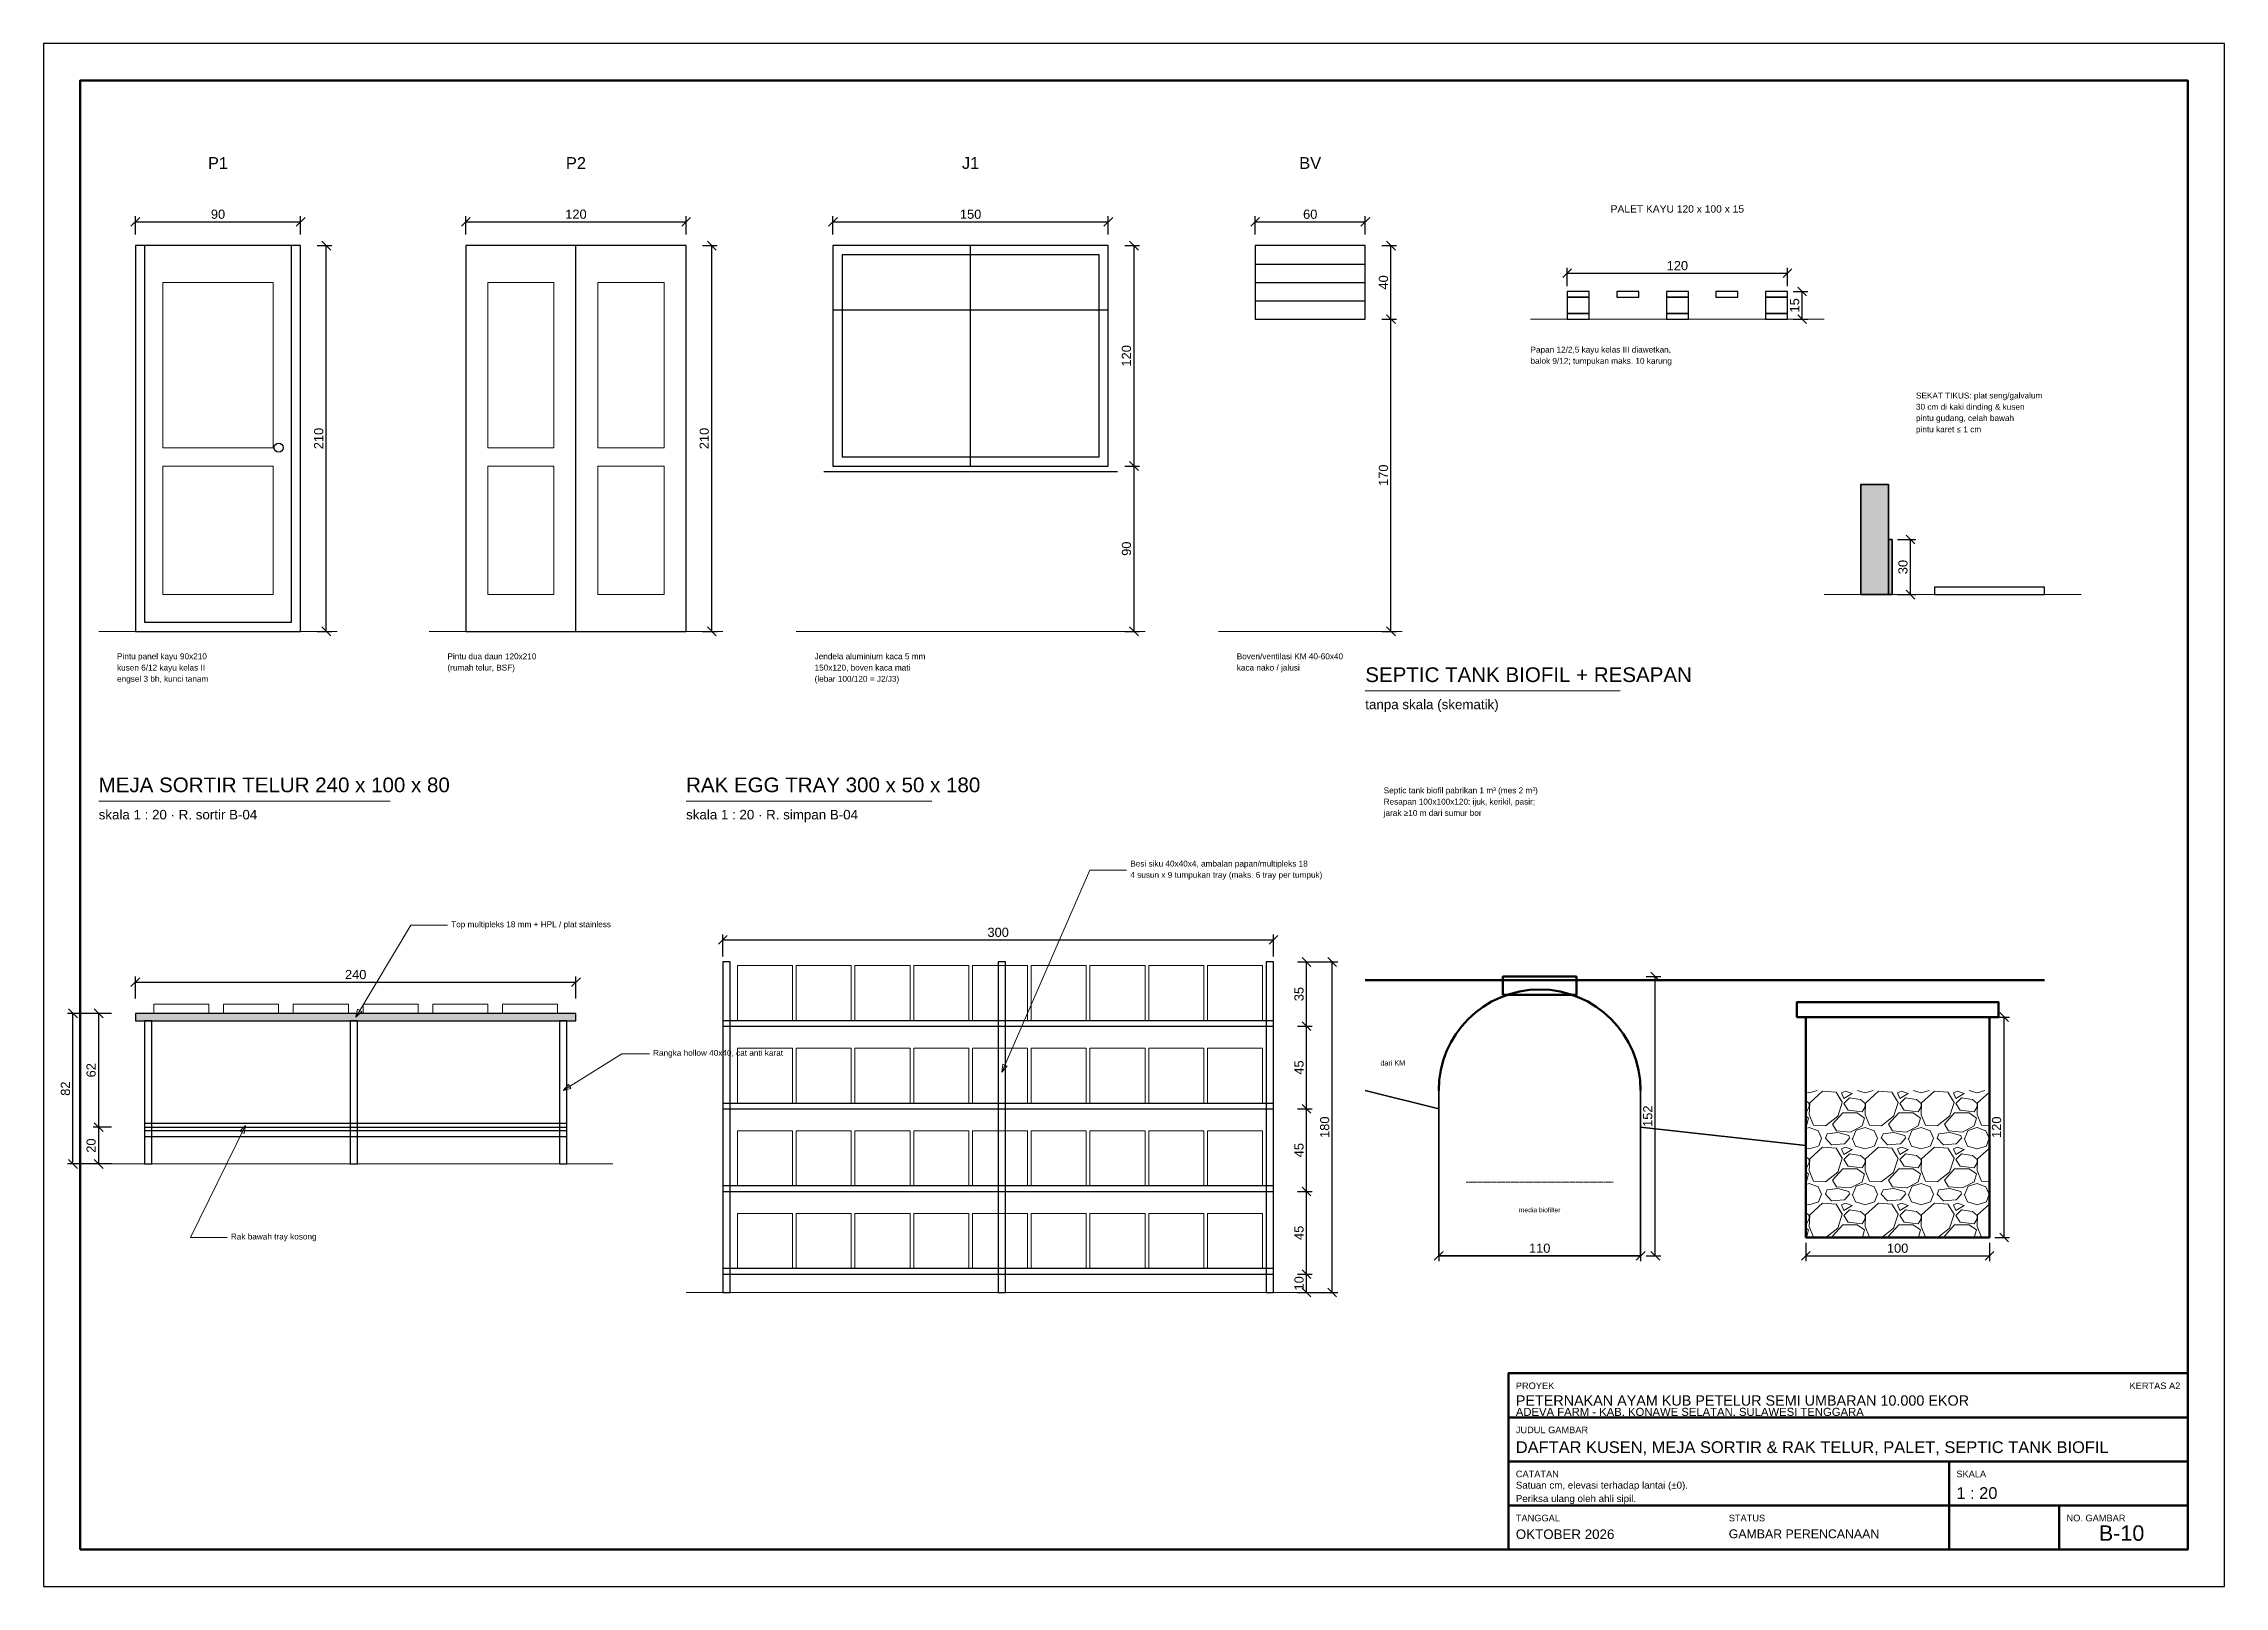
# Model space of a CAD drawing. Header units: centimetres. Extents: x 0 to 57986, y 0 to 4200.
# Drawn here: x 56798 to 57986, y 0 to 840 of the extents above; entities that cross this region are included whole.
import ezdxf
from ezdxf.enums import TextEntityAlignment as Align

# ---------------------------------------------------------------- set-up
doc = ezdxf.new("R2010")
doc.units = ezdxf.units.CM
doc.linetypes.add('DASHED', pattern=[1.524, 1.27, -0.254])
for name, color, linetype, lineweight in [('A-AIR', 5, 'CONTINUOUS', 18), ('A-BAJA', 6, 'CONTINUOUS', 25), ('A-DIM', 140, 'CONTINUOUS', 13), ('A-DINDING', 32, 'CONTINUOUS', 35), ('A-FRAME', 7, 'CONTINUOUS', 50), ('A-HATCH', 8, 'CONTINUOUS', 9), ('A-KAYU', 32, 'CONTINUOUS', 25), ('A-PERABOT', 8, 'CONTINUOUS', 18), ('A-STRUKTUR', 7, 'CONTINUOUS', 50), ('A-TANAH', 34, 'CONTINUOUS', 18), ('A-TEKS', 7, 'CONTINUOUS', 18), ('A-TERSEMBUNYI', 8, 'DASHED', 13)]:
    doc.layers.add(name, color=color, linetype=linetype, lineweight=lineweight)
doc.styles.add('ARIAL', font='arial.ttf')
doc.dimstyles.new('D20', dxfattribs={"dimtxt": 5, "dimasz": 4, "dimexe": 3, "dimexo": 3, "dimgap": 1.6, "dimtad": 1, "dimdec": 1, "dimtxsty": 'ARIAL', "dimtsz": 2.4, "dimcen": 2.5, "dimclrd": 140, "dimclre": 140, "dimclrt": 250, "dimazin": 3, "dimtfac": 1, "dimtmove": 0, "dimatfit": 3})

msp = doc.modelspace()

# ---------------------------------------------------------------- texts
at = {"layer": 'A-TEKS', "style": 'ARIAL'}
for s, height, p in [('P1', 6.4, (56893, 775)), ('P2', 6.4, (57088, 775)), ('J1', 6.4, (57303, 775)), ('BV', 6.4, (57488, 775)), ('PALET KAYU 120 x 100 x 15', 4, (57688, 750)), ('dari KM', 2.8, (57533, 285)), ('media biofilter', 2.6, (57613, 205)), ('B-10', 8.4, (57930, 29))]:
    msp.add_text(s, height=height, dxfattribs=at).set_placement(p, align=Align.MIDDLE_CENTER)
for s, p in [('SEPTIC TANK BIOFIL + RESAPAN', (57518, 490)), ('MEJA SORTIR TELUR 240 x 100 x 80', (56828, 430)), ('RAK EGG TRAY 300 x 50 x 180', (57148, 430))]:
    msp.add_text(s, height=8, dxfattribs=at).set_placement(p, align=Align.BOTTOM_LEFT)
for s, height, p in [('tanpa skala (skematik)', 5.2, (57518, 482.8)), ('skala 1 : 20 · R. sortir B-04', 5.2, (56828, 422.8)), ('skala 1 : 20 · R. simpan B-04', 5.2, (57148, 422.8)), ('PROYEK', 3.6, (57600, 111)), ('ADEVA FARM - KAB. KONAWE SELATAN, SULAWESI TENGGARA', 4.4, (57600, 97.2)), ('PETERNAKAN AYAM KUB PETELUR SEMI UMBARAN 10.000 EKOR', 5.6, (57600, 104)), ('JUDUL GAMBAR', 3.6, (57600, 87)), ('DAFTAR KUSEN, MEJA SORTIR & RAK TELUR, PALET, SEPTIC TANK BIOFIL', 6.4, (57600, 79)), ('CATATAN', 3.6, (57600, 63)), ('SKALA', 3.6, (57840, 63)), ('1 : 20', 6.4, (57840, 54)), ('TANGGAL', 3.6, (57600, 39)), ('STATUS', 3.6, (57716, 39)), ('NO. GAMBAR', 3.6, (57900, 39)), ('OKTOBER 2026', 5.2, (57600, 31)), ('GAMBAR PERENCANAAN', 4.8, (57716, 31))]:
    msp.add_text(s, height=height, dxfattribs=at).set_placement(p, align=Align.TOP_LEFT)
msp.add_text('KERTAS A2', height=3.6, dxfattribs=at).set_placement((57962, 111), align=Align.TOP_RIGHT)
at = {"layer": 'A-TEKS', "char_height": 3.2, "attachment_point": 1, "line_spacing_factor": 1.15, "style": 'ARIAL'}
for s, insert, width in [('Papan 12/2,5 kayu kelas III diawetkan,\\Pbalok 9/12; tumpukan maks. 10 karung', (57608, 675), 140), ('SEKAT TIKUS: plat seng/galvalum\\P30 cm di kaki dinding & kusen\\Ppintu gudang, celah bawah\\Ppintu karet ≤ 1 cm', (57818, 650), 120), ('Pintu panel kayu 90x210\\Pkusen 6/12 kayu kelas II\\Pengsel 3 bh, kunci tanam', (56838, 508), 96), ('Pintu dua daun 120x210\\P(rumah telur, BSF)', (57018, 508), 96), ('Jendela aluminium kaca 5 mm\\P150x120, boven kaca mati\\P(lebar 100/120 = J2/J3)', (57218, 508), 96), ('Boven/ventilasi KM 40-60x40\\Pkaca nako / jalusi', (57448, 508), 96), ('Septic tank biofil pabrikan 1 m³ (mes 2 m³)\\PResapan 100x100x120: ijuk, kerikil, pasir;\\Pjarak ≥10 m dari sumur bor', (57528, 435), 160)]:
    msp.add_mtext(s, dxfattribs=dict(at, insert=insert, width=width))
at = {"layer": 'A-TEKS', "line_spacing_factor": 1.15, "style": 'ARIAL'}
for s, insert, char_height, attachment_point in [('Besi siku 40x40x4, ambalan papan/multipleks 18\\P4 susun x 9 tumpukan tray (maks. 6 tray per tumpuk)', (57390, 390), 3.2, 4), ('Top multipleks 18 mm + HPL / plat stainless', (57020, 360), 3.2, 4), ('Rangka hollow 40x40, cat anti karat', (57130, 290), 3.2, 4), ('Rak bawah tray kosong', (56900, 190), 3.2, 4), ('Satuan cm, elevasi terhadap lantai (±0).\\PPeriksa ulang oleh ahli sipil.', (57600, 57), 3.8, 1)]:
    msp.add_mtext(s, dxfattribs=dict(at, insert=insert, char_height=char_height, attachment_point=attachment_point))

# ---------------------------------------------------------------- dimensions: what is measured, and where the dimension line sits
at = {"layer": 'A-DIM'}
for base, p1, p2 in [((56848, 743), (56848, 733), (56938, 733)), ((57028, 743), (57028, 733), (57148, 733)), ((57228, 743), (57228, 733), (57378, 733)), ((57458, 743), (57458, 733), (57518, 733)), ((57628, 715), (57628, 705), (57748, 705)), ((57168, 352), (57168, 340), (57468, 340)), ((56848, 329), (56848, 317), (57088, 317)), ((57558, 180), (57558, 190), (57668, 190)), ((57758, 180), (57758, 190), (57858, 190))]:
    msp.add_linear_dim(base=base, p1=p1, p2=p2, dimstyle='D20', dxfattribs=at).render()
for base, p1, p2 in [((56952, 520), (56944, 520), (56944, 730)), ((57162, 520), (57154, 520), (57154, 730)), ((57392, 610), (57384, 610), (57384, 730)), ((57532, 690), (57524, 690), (57524, 730)), ((57756, 690), (57748, 690), (57748, 705)), ((57532, 520), (57524, 520), (57524, 690)), ((57392, 520), (57384, 520), (57384, 610)), ((57815, 540), (57805, 540), (57805, 570)), ((57486, 305), (57478, 305), (57478, 340)), ((57500, 160), (57478, 160), (57478, 340)), ((57676, 180), (57668, 180), (57668, 332)), ((56814, 230), (56838, 230), (56838, 312)), ((56828, 250), (56838, 250), (56838, 312)), ((57866, 190), (57858, 190), (57858, 310)), ((57486, 260), (57478, 260), (57478, 305)), ((57486, 215), (57478, 215), (57478, 260)), ((56828, 230), (56838, 230), (56838, 250)), ((57486, 170), (57478, 170), (57478, 215)), ((57486, 160), (57478, 160), (57478, 170))]:
    msp.add_linear_dim(base=base, p1=p1, p2=p2, angle=90, dimstyle='D20', dxfattribs=at).render()

# ---------------------------------------------------------------- hatches: boundary and pattern name
at = {"layer": 'A-HATCH', "true_color": 0xe2ceb6}
h = msp.add_hatch(color=8, dxfattribs=at)
h.dxf.hatch_style = 1
h.paths.add_polyline_path([(57788, 540), (57803, 540), (57803, 600), (57788, 600)])
at = {"layer": 'A-HATCH'}
h = msp.add_hatch(color=5, dxfattribs=at)
h.dxf.hatch_style = 1
h.paths.add_polyline_path([(57803, 540), (57805, 540), (57805, 570), (57803, 570)])
at = {"layer": 'A-HATCH', "true_color": 0xc8c8c8}
h = msp.add_hatch(color=8, dxfattribs=at)
h.dxf.hatch_style = 1
h.paths.add_polyline_path([(56848, 308), (57088, 308), (57088, 312), (56848, 312)])
at = {"layer": 'A-HATCH'}
h = msp.add_hatch(dxfattribs=at)
h.set_pattern_fill('GRAVEL', scale=1.2)
h.paths.add_polyline_path([(57758, 190), (57858, 190), (57858, 270), (57758, 270)])

# ---------------------------------------------------------------- linework, layer by layer
at = {"layer": 'A-AIR', "lineweight": 35}
for points in [[(57518, 270), (57558, 260)], [(57668, 250), (57758, 240)]]:
    msp.add_lwpolyline(points, dxfattribs=at)
at = {"layer": 'A-BAJA', "lineweight": 35}
msp.add_lwpolyline([(57803, 540), (57805, 540), (57805, 570), (57803, 570)], close=True, dxfattribs=at)
at = {"layer": 'A-BAJA'}
for points in [[(57168, 160), (57172, 160), (57172, 340), (57168, 340)], [(57318, 160), (57322, 160), (57322, 340), (57318, 340)], [(57464, 160), (57468, 160), (57468, 340), (57464, 340)], [(56853, 230), (56857, 230), (56857, 308), (56853, 308)], [(56965, 230), (56969, 230), (56969, 308), (56965, 308)], [(57079, 230), (57083, 230), (57083, 308), (57079, 308)], [(56853, 245), (57083, 245), (57083, 248), (56853, 248)]]:
    msp.add_lwpolyline(points, close=True, dxfattribs=at)
at = {"layer": 'A-DIM'}
for points in [[(57320, 280), (57368, 390), (57388, 390)], [(56968, 310), (56998, 360), (57018, 360)], [(57081, 270), (57113, 290), (57128, 290)], [(56908, 251), (56878, 190), (56898, 190)]]:
    msp.add_lwpolyline(points, dxfattribs=at)
for points in [[(56968, 310), (56971.28, 312.94), (56969.05, 314.27)], [(57081, 270), (57085.25, 271.13), (57083.88, 273.33)], [(57320, 280), (57322.87, 283.33), (57320.49, 284.37)], [(56908, 251), (56904.98, 247.8), (56907.31, 246.65)]]:
    msp.add_lwpolyline(points, close=True, dxfattribs=at)
at = {"layer": 'A-DINDING'}
msp.add_lwpolyline([(57788, 540), (57803, 540), (57803, 600), (57788, 600)], close=True, dxfattribs=at)
at = {"layer": 'A-FRAME'}
for p, q in [((57596, 92), (57966, 92)), ((57596, 68), (57966, 68)), ((57836, 20), (57836, 68)), ((57596, 44), (57966, 44)), ((57896, 20), (57896, 44))]:
    msp.add_line(p, q, dxfattribs=at)
at = {"layer": 'A-FRAME', "lineweight": 25}
msp.add_lwpolyline([(56798, 0), (57986, 0), (57986, 840), (56798, 840)], close=True, dxfattribs=at)
at = {"layer": 'A-FRAME'}
for points in [[(56818, 20), (57966, 20), (57966, 820), (56818, 820)], [(57596, 20), (57966, 20), (57966, 116), (57596, 116)]]:
    msp.add_lwpolyline(points, close=True, dxfattribs=at)
at = {"layer": 'A-HATCH'}
for p, q in [((57608, 690), (57768, 690)), ((57768, 540), (57908, 540)), ((56828, 520), (56958, 520)), ((57008, 520), (57168, 520)), ((57208, 520), (57398, 520)), ((57438, 520), (57538, 520)), ((56828, 230), (57108, 230)), ((57148, 160), (57498, 160))]:
    msp.add_line(p, q, dxfattribs=at)
at = {"layer": 'A-KAYU'}
for p, q in [((57088, 520), (57088, 730)), ((57303, 610), (57303, 730)), ((57458, 720), (57518, 720)), ((57458, 710), (57518, 710)), ((57228, 695), (57378, 695)), ((57458, 700), (57518, 700)), ((57223, 607), (57383, 607))]:
    msp.add_line(p, q, dxfattribs=at)
at = {"layer": 'A-KAYU', "lineweight": 25}
for points in [[(56848, 520), (56938, 520), (56938, 730), (56848, 730)], [(57028, 520), (57148, 520), (57148, 730), (57028, 730)], [(57228, 610), (57378, 610), (57378, 730), (57228, 730)], [(57458, 690), (57518, 690), (57518, 730), (57458, 730)]]:
    msp.add_lwpolyline(points, close=True, dxfattribs=at)
at = {"layer": 'A-KAYU'}
for points in [[(56853, 525), (56933, 525), (56933, 730), (56853, 730)], [(57233, 615), (57373, 615), (57373, 725), (57233, 725)], [(57628, 702), (57640, 702), (57640, 705), (57628, 705)], [(57628, 693), (57640, 693), (57640, 702), (57628, 702)], [(57655, 702), (57667, 702), (57667, 705), (57655, 705)], [(57682, 702), (57694, 702), (57694, 705), (57682, 705)], [(57682, 693), (57694, 693), (57694, 702), (57682, 702)], [(57709, 702), (57721, 702), (57721, 705), (57709, 705)], [(57736, 702), (57748, 702), (57748, 705), (57736, 705)], [(57736, 693), (57748, 693), (57748, 702), (57736, 702)], [(57628, 690), (57640, 690), (57640, 693), (57628, 693)], [(57682, 690), (57694, 690), (57694, 693), (57682, 693)], [(57736, 690), (57748, 690), (57748, 693), (57736, 693)], [(57828, 540), (57888, 540), (57888, 544), (57828, 544)], [(56848, 308), (57088, 308), (57088, 312), (56848, 312)], [(57168, 305), (57468, 305), (57468, 308), (57168, 308)], [(57168, 260), (57468, 260), (57468, 263), (57168, 263)], [(56853, 250), (57083, 250), (57083, 252), (56853, 252)], [(57168, 215), (57468, 215), (57468, 218), (57168, 218)], [(57168, 170), (57468, 170), (57468, 173), (57168, 173)]]:
    msp.add_lwpolyline(points, close=True, dxfattribs=at)
msp.add_circle((56926, 620), 2.5, dxfattribs=at)
at = {"layer": 'A-PERABOT'}
for points in [[(56863, 620), (56923, 620), (56923, 710), (56863, 710)], [(57040, 620), (57076, 620), (57076, 710), (57040, 710)], [(57100, 620), (57136, 620), (57136, 710), (57100, 710)], [(56863, 540), (56923, 540), (56923, 610), (56863, 610)], [(57040, 540), (57076, 540), (57076, 610), (57040, 610)], [(57100, 540), (57136, 540), (57136, 610), (57100, 610)], [(57176, 308), (57206, 308), (57206, 338), (57176, 338)], [(57208, 308), (57238, 308), (57238, 338), (57208, 338)], [(57240, 308), (57270, 308), (57270, 338), (57240, 338)], [(57272, 308), (57302, 308), (57302, 338), (57272, 338)], [(57304, 308), (57334, 308), (57334, 338), (57304, 338)], [(57336, 308), (57366, 308), (57366, 338), (57336, 338)], [(57368, 308), (57398, 308), (57398, 338), (57368, 338)], [(57400, 308), (57430, 308), (57430, 338), (57400, 338)], [(57432, 308), (57462, 308), (57462, 338), (57432, 338)], [(56858, 312), (56888, 312), (56888, 317), (56858, 317)], [(56896, 312), (56926, 312), (56926, 317), (56896, 317)], [(56934, 312), (56964, 312), (56964, 317), (56934, 317)], [(56972, 312), (57002, 312), (57002, 317), (56972, 317)], [(57010, 312), (57040, 312), (57040, 317), (57010, 317)], [(57048, 312), (57078, 312), (57078, 317), (57048, 317)], [(57176, 263), (57206, 263), (57206, 293), (57176, 293)], [(57208, 263), (57238, 263), (57238, 293), (57208, 293)], [(57240, 263), (57270, 263), (57270, 293), (57240, 293)], [(57272, 263), (57302, 263), (57302, 293), (57272, 293)], [(57304, 263), (57334, 263), (57334, 293), (57304, 293)], [(57336, 263), (57366, 263), (57366, 293), (57336, 293)], [(57368, 263), (57398, 263), (57398, 293), (57368, 293)], [(57400, 263), (57430, 263), (57430, 293), (57400, 293)], [(57432, 263), (57462, 263), (57462, 293), (57432, 293)], [(57176, 218), (57206, 218), (57206, 248), (57176, 248)], [(57208, 218), (57238, 218), (57238, 248), (57208, 248)], [(57240, 218), (57270, 218), (57270, 248), (57240, 248)], [(57272, 218), (57302, 218), (57302, 248), (57272, 248)], [(57304, 218), (57334, 218), (57334, 248), (57304, 248)], [(57336, 218), (57366, 218), (57366, 248), (57336, 248)], [(57368, 218), (57398, 218), (57398, 248), (57368, 248)], [(57400, 218), (57430, 218), (57430, 248), (57400, 248)], [(57432, 218), (57462, 218), (57462, 248), (57432, 248)], [(57176, 173), (57206, 173), (57206, 203), (57176, 203)], [(57208, 173), (57238, 173), (57238, 203), (57208, 203)], [(57240, 173), (57270, 173), (57270, 203), (57240, 203)], [(57272, 173), (57302, 173), (57302, 203), (57272, 203)], [(57304, 173), (57334, 173), (57334, 203), (57304, 203)], [(57336, 173), (57366, 173), (57366, 203), (57336, 203)], [(57368, 173), (57398, 173), (57398, 203), (57368, 203)], [(57400, 173), (57430, 173), (57430, 203), (57400, 203)], [(57432, 173), (57462, 173), (57462, 203), (57432, 203)]]:
    msp.add_lwpolyline(points, close=True, dxfattribs=at)
at = {"layer": 'A-STRUKTUR'}
for points in [[(57593, 322), (57633, 322), (57633, 332), (57593, 332)], [(57753, 310), (57863, 310), (57863, 318), (57753, 318)], [(57758, 190), (57858, 190), (57858, 310), (57758, 310)]]:
    msp.add_lwpolyline(points, close=True, dxfattribs=at)
at = {"layer": 'A-STRUKTUR', "lineweight": 35}
msp.add_lwpolyline([(57558, 270), (57558, 180), (57668, 180), (57668, 270)], dxfattribs=at)
at = {"layer": 'A-STRUKTUR'}
msp.add_arc((57613, 270), 55, 0, 180, dxfattribs=at)
at = {"layer": 'A-TANAH', "lineweight": 50}
msp.add_line((57518, 330), (57888, 330), dxfattribs=at)
at = {"layer": 'A-TEKS'}
for p, q in [((57518, 487.6), (57656.88, 487.6)), ((56828, 427.6), (56986.72, 427.6)), ((57148, 427.6), (57281.92, 427.6))]:
    msp.add_line(p, q, dxfattribs=at)
at = {"layer": 'A-TERSEMBUNYI'}
msp.add_line((57573, 220), (57653, 220), dxfattribs=at)

msp.set_redraw_order([(e.dxf.handle, doc.entitydb.next_handle()) for e in msp.query("TEXT MTEXT ATTDEF DIMENSION ARC_DIMENSION")])  # texts and dimensions are drawn at this point

doc.saveas('drawing.dxf')
